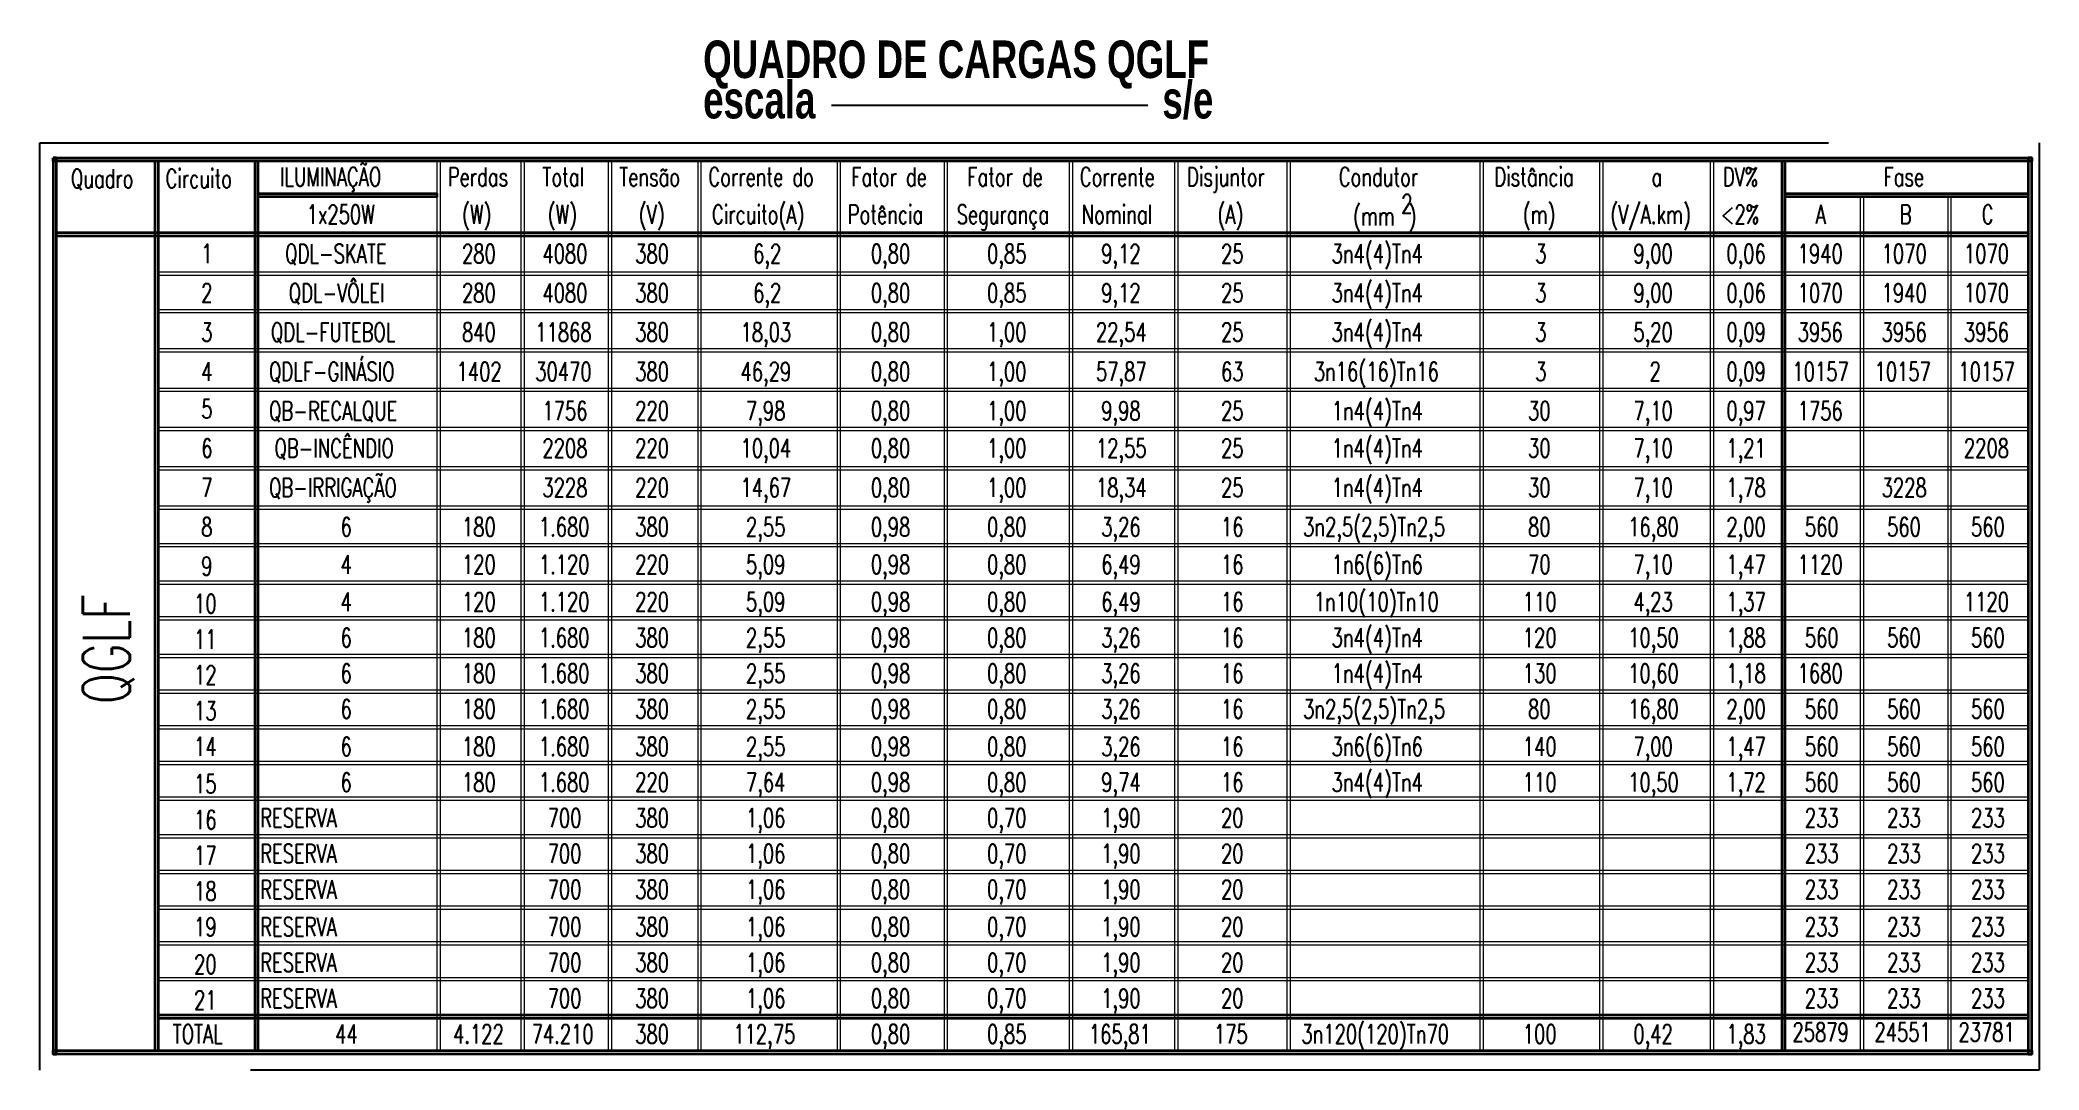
# Model space of a CAD drawing. Header units: millimetres. Extents: x 867 to 1330, y 209 to 507.
# Drawn here: x 971.06 to 981.7, y 331.38 to 336.87 of the extents above; entities that cross this region are included whole.
import ezdxf

# ---------------------------------------------------------------- set-up
doc = ezdxf.new("R2010")
doc.units = ezdxf.units.MM
doc.header["$LTSCALE"] = 5
doc.linetypes.add('HIDDEN', pattern=[9.525, 6.35, -3.175])
for name, color, linetype, lineweight in [('I-QC_AMARELO', 2, 'Continuous', 13), ('I-QC_CIANO', 4, 'Continuous', 35), ('I-QC_VERMELHO', 1, 'Continuous', 20), ('I-TEXTOS', 2, 'Continuous', 25)]:
    doc.layers.add(name, color=color, linetype=linetype, lineweight=lineweight)
doc.styles.add('ROMANS', font='ROMANS.SHX', dxfattribs={"height": 0.25})
doc.styles.add('SANSSERIFBOLD', font='sasb____.pfb')

msp = doc.modelspace()

# ---------------------------------------------------------------- texts
at = {"layer": 'I-TEXTOS', "color": 4, "style": 'SANSSERIFBOLD', "width": 0.7}
for s, p in [('QUADRO DE CARGAS QGLF', (974.59, 336.667)), ('escala                                  s/e', (974.59, 336.452))]:
    msp.add_text(s, height=0.2, dxfattribs=at).set_placement(p)
at = {"layer": 'I-TEXTOS', "lineweight": 0, "style": 'ROMANS', "width": 0.7}
for s, p in [('ILUMINAÇÃO', (972.336, 336.091)), ('Perdas', (973.23, 336.091)), ('Total', (973.734, 336.091)), ('Tensão', (974.143, 336.091)), ('Corrente do', (974.618, 336.091)), ('Fator de', (975.379, 336.091)), ('Fator de', (975.997, 336.091)), ('Corrente', (976.596, 336.091)), ('Disjuntor', (977.167, 336.091)), ('Condutor', (977.975, 336.091)), ('Distância', (978.803, 336.091)), ('DV%', (980.02, 336.091)), ('Fase', (980.876, 336.091)), ('Quadro', (971.223, 336.082)), ('Circuito', (971.727, 336.082)), ('a', (979.64, 336.091)), ('1x250W', (972.478, 335.891)), ('(W)', (973.306, 335.891)), ('(W)', (973.762, 335.891)), ('(V)', (974.247, 335.891)), ('Circuito(A)', (974.637, 335.891)), ('Potência', (975.36, 335.891)), ('Segurança', (975.94, 335.891)), ('Nominal', (976.606, 335.891)), ('(A)', (977.329, 335.891)), ('(mm', (978.051, 335.882)), ('2', (978.308, 335.948)), (')', (978.346, 335.882)), ('(m)', (978.955, 335.891)), ('(V/A.km)', (979.421, 335.891)), ('<2%', (980.01, 335.891)), ('A', (980.515, 335.891)), ('B', (980.962, 335.891)), ('C', (981.399, 335.891)), ('1', (971.917, 335.682)), ('QDL-SKATE', (972.364, 335.682)), ('280', (973.306, 335.682)), ('4080', (973.734, 335.682)), ('380', (974.228, 335.682)), ('6,2', (974.856, 335.682)), ('0,80', (975.483, 335.682)), ('0,85', (976.102, 335.682)), ('9,12', (976.71, 335.682)), ('25', (977.348, 335.682)), ('3n4(4)Tn4', (977.937, 335.682)), ('3', (979.021, 335.682)), ('9,00', (979.544, 335.682)), ('0,06', (980.039, 335.682)), ('1940', (980.419, 335.682)), ('1070', (980.866, 335.682)), ('1070', (981.304, 335.682)), ('2', (971.917, 335.473)), ('QDL-VÔLEI', (972.383, 335.473)), ('280', (973.306, 335.473)), ('4080', (973.734, 335.473)), ('380', (974.228, 335.473)), ('6,2', (974.856, 335.473)), ('0,80', (975.483, 335.473)), ('0,85', (976.102, 335.473)), ('9,12', (976.71, 335.473)), ('25', (977.348, 335.473)), ('3n4(4)Tn4', (977.937, 335.473)), ('3', (979.021, 335.473)), ('9,00', (979.544, 335.473)), ('0,06', (980.039, 335.473)), ('1070', (980.419, 335.473)), ('1940', (980.866, 335.473)), ('1070', (981.304, 335.473)), ('3', (971.917, 335.264)), ('QDL-FUTEBOL', (972.288, 335.264)), ('840', (973.306, 335.264)), ('11868', (973.696, 335.264)), ('380', (974.228, 335.264)), ('18,03', (974.789, 335.264)), ('0,80', (975.483, 335.264)), ('1,00', (976.102, 335.264)), ('22,54', (976.682, 335.264)), ('25', (977.348, 335.264)), ('3n4(4)Tn4', (977.937, 335.264)), ('3', (979.021, 335.264)), ('5,20', (979.544, 335.264)), ('0,09', (980.039, 335.264)), ('3956', (980.419, 335.264)), ('3956', (980.866, 335.264)), ('3956', (981.304, 335.264)), ('4', (971.917, 335.054)), ('QDLF-GINÁSIO', (972.278, 335.054)), ('1402', (973.277, 335.054)), ('30470', (973.696, 335.054)), ('380', (974.228, 335.054)), ('46,29', (974.789, 335.054)), ('0,80', (975.483, 335.054)), ('1,00', (976.102, 335.054)), ('57,87', (976.682, 335.054)), ('63', (977.348, 335.054)), ('3n16(16)Tn16', (977.842, 335.054)), ('3', (979.021, 335.054)), ('2', (979.63, 335.054)), ('0,09', (980.039, 335.054)), ('10157', (980.391, 335.054)), ('10157', (980.828, 335.054)), ('10157', (981.275, 335.054)), ('5', (971.917, 334.855)), ('QB-RECALQUE', (972.278, 334.845)), ('1756', (973.734, 334.845)), ('220', (974.228, 334.845)), ('7,98', (974.818, 334.845)), ('0,80', (975.483, 334.845)), ('1,00', (976.102, 334.845)), ('9,98', (976.71, 334.845)), ('25', (977.348, 334.845)), ('1n4(4)Tn4', (977.937, 334.845)), ('30', (978.983, 334.845)), ('7,10', (979.544, 334.845)), ('0,97', (980.039, 334.845)), ('1756', (980.419, 334.845)), ('6', (971.917, 334.646)), ('QB-INCÊNDIO', (972.307, 334.646)), ('2208', (973.734, 334.646)), ('220', (974.228, 334.646)), ('10,04', (974.789, 334.646)), ('0,80', (975.483, 334.646)), ('1,00', (976.102, 334.646)), ('12,55', (976.682, 334.646)), ('25', (977.348, 334.646)), ('1n4(4)Tn4', (977.937, 334.646)), ('30', (978.983, 334.646)), ('7,10', (979.544, 334.646)), ('1,21', (980.039, 334.646)), ('2208', (981.304, 334.646)), ('7', (971.917, 334.436)), ('QB-IRRIGAÇÃO', (972.278, 334.436)), ('3228', (973.734, 334.436)), ('220', (974.228, 334.436)), ('14,67', (974.789, 334.436)), ('0,80', (975.483, 334.436)), ('1,00', (976.102, 334.436)), ('18,34', (976.682, 334.436)), ('25', (977.348, 334.436)), ('1n4(4)Tn4', (977.937, 334.436)), ('30', (978.983, 334.436)), ('7,10', (979.544, 334.436)), ('1,78', (980.039, 334.436)), ('3228', (980.866, 334.436)), ('8', (971.917, 334.227)), ('6', (972.659, 334.227)), ('180', (973.306, 334.227)), ('1.680', (973.715, 334.227)), ('380', (974.228, 334.227)), ('2,55', (974.818, 334.227)), ('0,98', (975.483, 334.227)), ('0,80', (976.102, 334.227)), ('3,26', (976.71, 334.227)), ('16', (977.348, 334.227)), ('3n2,5(2,5)Tn2,5', (977.785, 334.227)), ('80', (978.983, 334.227)), ('16,80', (979.516, 334.227)), ('2,00', (980.039, 334.227)), ('560', (980.457, 334.227)), ('560', (980.895, 334.227)), ('560', (981.342, 334.227)), ('9', (971.917, 334.018)), ('4', (972.659, 334.027)), ('120', (973.306, 334.027)), ('1.120', (973.715, 334.027)), ('220', (974.228, 334.027)), ('5,09', (974.818, 334.027)), ('0,98', (975.483, 334.027)), ('0,80', (976.102, 334.027)), ('6,49', (976.71, 334.027)), ('16', (977.348, 334.027)), ('1n6(6)Tn6', (977.937, 334.027)), ('70', (978.983, 334.027)), ('7,10', (979.544, 334.027)), ('1,47', (980.039, 334.027)), ('1120', (980.419, 334.027)), ('10', (971.879, 333.818)), ('4', (972.659, 333.828)), ('120', (973.306, 333.828)), ('1.120', (973.715, 333.828)), ('220', (974.228, 333.828)), ('5,09', (974.818, 333.828)), ('0,98', (975.483, 333.828)), ('0,80', (976.102, 333.828)), ('6,49', (976.71, 333.828)), ('16', (977.348, 333.828)), ('1n10(10)Tn10', (977.842, 333.828)), ('110', (978.955, 333.828)), ('4,23', (979.544, 333.828)), ('1,37', (980.039, 333.828)), ('1120', (981.304, 333.828)), ('3n4(4)Tn4', (977.937, 333.637)), ('11', (971.879, 333.628)), ('6', (972.659, 333.637)), ('180', (973.306, 333.637)), ('1.680', (973.715, 333.637)), ('380', (974.228, 333.637)), ('2,55', (974.818, 333.637)), ('0,98', (975.483, 333.637)), ('0,80', (976.102, 333.637)), ('3,26', (976.71, 333.637)), ('16', (977.348, 333.637)), ('120', (978.955, 333.637)), ('10,50', (979.516, 333.637)), ('1,88', (980.039, 333.637)), ('560', (980.457, 333.637)), ('560', (980.895, 333.637)), ('560', (981.342, 333.637)), ('12', (971.879, 333.438)), ('6', (972.659, 333.447)), ('180', (973.306, 333.447)), ('1.680', (973.715, 333.447)), ('380', (974.228, 333.447)), ('2,55', (974.818, 333.447)), ('0,98', (975.483, 333.447)), ('0,80', (976.102, 333.447)), ('3,26', (976.71, 333.447)), ('16', (977.348, 333.447)), ('1n4(4)Tn4', (977.937, 333.447)), ('130', (978.955, 333.447)), ('10,60', (979.516, 333.447)), ('1,18', (980.039, 333.447)), ('1680', (980.419, 333.447)), ('13', (971.879, 333.247)), ('6', (972.659, 333.257)), ('180', (973.306, 333.257)), ('1.680', (973.715, 333.257)), ('380', (974.228, 333.257)), ('2,55', (974.818, 333.257)), ('0,98', (975.483, 333.257)), ('0,80', (976.102, 333.257)), ('3,26', (976.71, 333.257)), ('16', (977.348, 333.257)), ('3n2,5(2,5)Tn2,5', (977.785, 333.257)), ('80', (978.983, 333.257)), ('16,80', (979.516, 333.257)), ('2,00', (980.039, 333.257)), ('560', (980.457, 333.257)), ('560', (980.895, 333.257)), ('560', (981.342, 333.257)), ('14', (971.879, 333.057)), ('6', (972.659, 333.057)), ('180', (973.306, 333.057)), ('1.680', (973.715, 333.057)), ('380', (974.228, 333.057)), ('2,55', (974.818, 333.057)), ('0,98', (975.483, 333.057)), ('0,80', (976.102, 333.057)), ('3,26', (976.71, 333.057)), ('16', (977.348, 333.057)), ('3n6(6)Tn6', (977.937, 333.057)), ('140', (978.955, 333.057)), ('7,00', (979.544, 333.057)), ('1,47', (980.039, 333.057)), ('560', (980.457, 333.057)), ('560', (980.895, 333.057)), ('560', (981.342, 333.057)), ('15', (971.879, 332.858)), ('6', (972.659, 332.867)), ('180', (973.306, 332.867)), ('1.680', (973.715, 332.867)), ('220', (974.228, 332.867)), ('7,64', (974.818, 332.867)), ('0,98', (975.483, 332.867)), ('0,80', (976.102, 332.867)), ('9,74', (976.71, 332.867)), ('16', (977.348, 332.867)), ('3n4(4)Tn4', (977.937, 332.867)), ('110', (978.955, 332.867)), ('10,50', (979.516, 332.867)), ('1,72', (980.039, 332.867)), ('560', (980.457, 332.867)), ('560', (980.895, 332.867)), ('560', (981.342, 332.867)), ('16', (971.879, 332.667)), ('RESERVA', (972.231, 332.677)), ('700', (973.762, 332.677)), ('380', (974.228, 332.677)), ('1,06', (974.818, 332.677)), ('0,80', (975.483, 332.677)), ('0,70', (976.102, 332.677)), ('1,90', (976.71, 332.677)), ('20', (977.348, 332.677)), ('233', (980.457, 332.677)), ('233', (980.895, 332.677)), ('233', (981.342, 332.677)), ('17', (971.879, 332.477)), ('RESERVA', (972.231, 332.487)), ('700', (973.762, 332.487)), ('380', (974.228, 332.487)), ('1,06', (974.818, 332.487)), ('0,80', (975.483, 332.487)), ('0,70', (976.102, 332.487)), ('1,90', (976.71, 332.487)), ('20', (977.348, 332.487)), ('233', (980.457, 332.487)), ('233', (980.895, 332.487)), ('233', (981.342, 332.487)), ('18', (971.879, 332.287)), ('RESERVA', (972.231, 332.296)), ('700', (973.762, 332.296)), ('380', (974.228, 332.296)), ('1,06', (974.818, 332.296)), ('0,80', (975.483, 332.296)), ('0,70', (976.102, 332.296)), ('1,90', (976.71, 332.296)), ('20', (977.348, 332.296)), ('233', (980.457, 332.296)), ('233', (980.895, 332.296)), ('233', (981.342, 332.296)), ('19', (971.879, 332.097)), ('RESERVA', (972.231, 332.097)), ('700', (973.762, 332.097)), ('380', (974.228, 332.097)), ('1,06', (974.818, 332.097)), ('0,80', (975.483, 332.097)), ('0,70', (976.102, 332.097)), ('1,90', (976.71, 332.097)), ('20', (977.348, 332.097)), ('233', (980.457, 332.097)), ('233', (980.895, 332.097)), ('233', (981.342, 332.097)), ('20', (971.879, 331.897)), ('RESERVA', (972.231, 331.907)), ('700', (973.762, 331.907)), ('380', (974.228, 331.907)), ('1,06', (974.818, 331.907)), ('0,80', (975.483, 331.907)), ('0,70', (976.102, 331.907)), ('1,90', (976.71, 331.907)), ('20', (977.348, 331.907)), ('233', (980.457, 331.907)), ('233', (980.895, 331.907)), ('233', (981.342, 331.907)), ('21', (971.879, 331.707)), ('RESERVA', (972.231, 331.716)), ('700', (973.762, 331.716)), ('380', (974.228, 331.716)), ('1,06', (974.818, 331.716)), ('0,80', (975.483, 331.716)), ('0,70', (976.102, 331.716)), ('1,90', (976.71, 331.716)), ('20', (977.348, 331.716)), ('233', (980.457, 331.716)), ('233', (980.895, 331.716)), ('233', (981.342, 331.716)), ('TOTAL', (971.765, 331.526)), ('44', (972.63, 331.526)), ('4.122', (973.258, 331.526)), ('74.210', (973.677, 331.526)), ('380', (974.228, 331.526)), ('112,75', (974.751, 331.526)), ('0,80', (975.483, 331.526)), ('0,85', (976.102, 331.526)), ('165,81', (976.644, 331.526)), ('175', (977.31, 331.526)), ('3n120(120)Tn70', (977.776, 331.526)), ('100', (978.955, 331.526)), ('0,42', (979.544, 331.526)), ('1,83', (980.039, 331.526)), ('25879', (980.391, 331.536)), ('24551', (980.828, 331.536)), ('23781', (981.275, 331.536))]:
    msp.add_text(s, height=0.1, dxfattribs=at).set_placement(p)
msp.add_text('QGLF', height=0.25, rotation=90, dxfattribs=at).set_placement((971.537, 333.333))

# ---------------------------------------------------------------- linework, layer by layer
at = {"linetype": 'HIDDEN', "ltscale": 0.3}
msp.add_lwpolyline([(971.058, 336.322), (981.704, 336.322), (981.704, 331.384), (971.058, 331.384)], close=True, dxfattribs=at)
at = {"layer": 'I-QC_AMARELO'}
for points in [[(973.172, 336.224), (973.172, 331.488), (973.191, 331.488), (973.191, 336.224)], [(973.619, 336.224), (973.619, 331.488), (973.638, 331.488), (973.638, 336.224)], [(974.085, 336.224), (974.085, 331.488), (974.104, 331.488), (974.104, 336.224)], [(974.561, 336.224), (974.561, 331.488), (974.58, 331.488), (974.58, 336.224)], [(975.303, 336.224), (975.303, 331.488), (975.322, 331.488), (975.322, 336.224)], [(975.873, 336.224), (975.873, 331.488), (975.892, 331.488), (975.892, 336.224)], [(976.539, 336.224), (976.539, 331.488), (976.558, 331.488), (976.558, 336.224)], [(977.1, 336.224), (977.1, 331.488), (977.119, 331.488), (977.119, 336.224)], [(977.699, 336.224), (977.699, 331.488), (977.718, 331.488), (977.718, 336.224)], [(978.727, 336.224), (978.727, 331.488), (978.746, 331.488), (978.746, 336.224)], [(979.364, 336.224), (979.364, 331.488), (979.383, 331.488), (979.383, 336.224)], [(979.953, 336.224), (979.953, 331.488), (979.972, 331.488), (979.972, 336.224)], [(980.752, 336.034), (980.752, 331.488), (980.771, 331.488), (980.771, 336.034)], [(981.218, 336.034), (981.218, 331.488), (981.237, 331.488), (981.237, 336.034)]]:
    msp.add_lwpolyline(points, close=True, dxfattribs=at)
at = {"layer": 'I-QC_CIANO'}
for points in [[(971.128, 336.243), (981.665, 336.243), (981.665, 336.224), (971.128, 336.224)], [(971.128, 336.243), (971.128, 331.469), (971.147, 331.469), (971.147, 336.243)], [(971.67, 336.224), (971.67, 331.488), (971.689, 331.488), (971.689, 336.224)], [(972.202, 336.224), (972.202, 331.488), (972.221, 331.488), (972.221, 336.224)], [(980.334, 336.224), (980.334, 331.488), (980.353, 331.488), (980.353, 336.224)], [(981.646, 336.243), (981.646, 331.469), (981.665, 331.469), (981.665, 336.243)], [(972.221, 336.053), (973.172, 336.053), (973.172, 336.034), (972.221, 336.034)], [(980.353, 336.053), (981.646, 336.053), (981.646, 336.034), (980.353, 336.034)], [(971.147, 335.844), (981.646, 335.844), (981.646, 335.825), (971.147, 335.825)], [(971.689, 331.678), (981.646, 331.678), (981.646, 331.659), (971.689, 331.659)], [(971.128, 331.488), (981.665, 331.488), (981.665, 331.469), (971.128, 331.469)]]:
    msp.add_lwpolyline(points, close=True, dxfattribs=at)
at = {"layer": 'I-QC_VERMELHO'}
for points in [[(971.689, 335.635), (981.646, 335.635), (981.646, 335.616), (971.689, 335.616)], [(971.689, 335.435), (981.646, 335.435), (981.646, 335.416), (971.689, 335.416)], [(971.689, 335.226), (981.646, 335.226), (981.646, 335.207), (971.689, 335.207)], [(971.689, 335.016), (981.646, 335.016), (981.646, 334.997), (971.689, 334.997)], [(971.689, 334.807), (981.646, 334.807), (981.646, 334.788), (971.689, 334.788)], [(971.689, 334.598), (981.646, 334.598), (981.646, 334.579), (971.689, 334.579)], [(971.689, 334.389), (981.646, 334.389), (981.646, 334.37), (971.689, 334.37)], [(971.689, 334.189), (981.646, 334.189), (981.646, 334.17), (971.689, 334.17)], [(971.689, 333.989), (981.646, 333.989), (981.646, 333.97), (971.689, 333.97)], [(971.689, 333.799), (981.646, 333.799), (981.646, 333.78), (971.689, 333.78)], [(971.689, 333.599), (981.646, 333.599), (981.646, 333.58), (971.689, 333.58)], [(971.689, 333.409), (981.646, 333.409), (981.646, 333.39), (971.689, 333.39)], [(971.689, 333.219), (981.646, 333.219), (981.646, 333.2), (971.689, 333.2)], [(971.689, 333.029), (981.646, 333.029), (981.646, 333.01), (971.689, 333.01)], [(971.689, 332.839), (981.646, 332.839), (981.646, 332.82), (971.689, 332.82)], [(971.689, 332.639), (981.646, 332.639), (981.646, 332.62), (971.689, 332.62)], [(971.689, 332.449), (981.646, 332.449), (981.646, 332.43), (971.689, 332.43)], [(971.689, 332.258), (981.646, 332.258), (981.646, 332.239), (971.689, 332.239)], [(971.689, 332.068), (981.646, 332.068), (981.646, 332.049), (971.689, 332.049)], [(971.689, 331.878), (981.646, 331.878), (981.646, 331.859), (971.689, 331.859)]]:
    msp.add_lwpolyline(points, close=True, dxfattribs=at)
at = {"layer": 'I-TEXTOS', "color": 4}
msp.add_line((975.273, 336.522), (976.958, 336.522), dxfattribs=at)

msp.set_redraw_order([(e.dxf.handle, doc.entitydb.next_handle()) for e in msp.query("TEXT MTEXT ATTDEF DIMENSION ARC_DIMENSION")])  # texts and dimensions are drawn at this point

doc.saveas('drawing.dxf')
